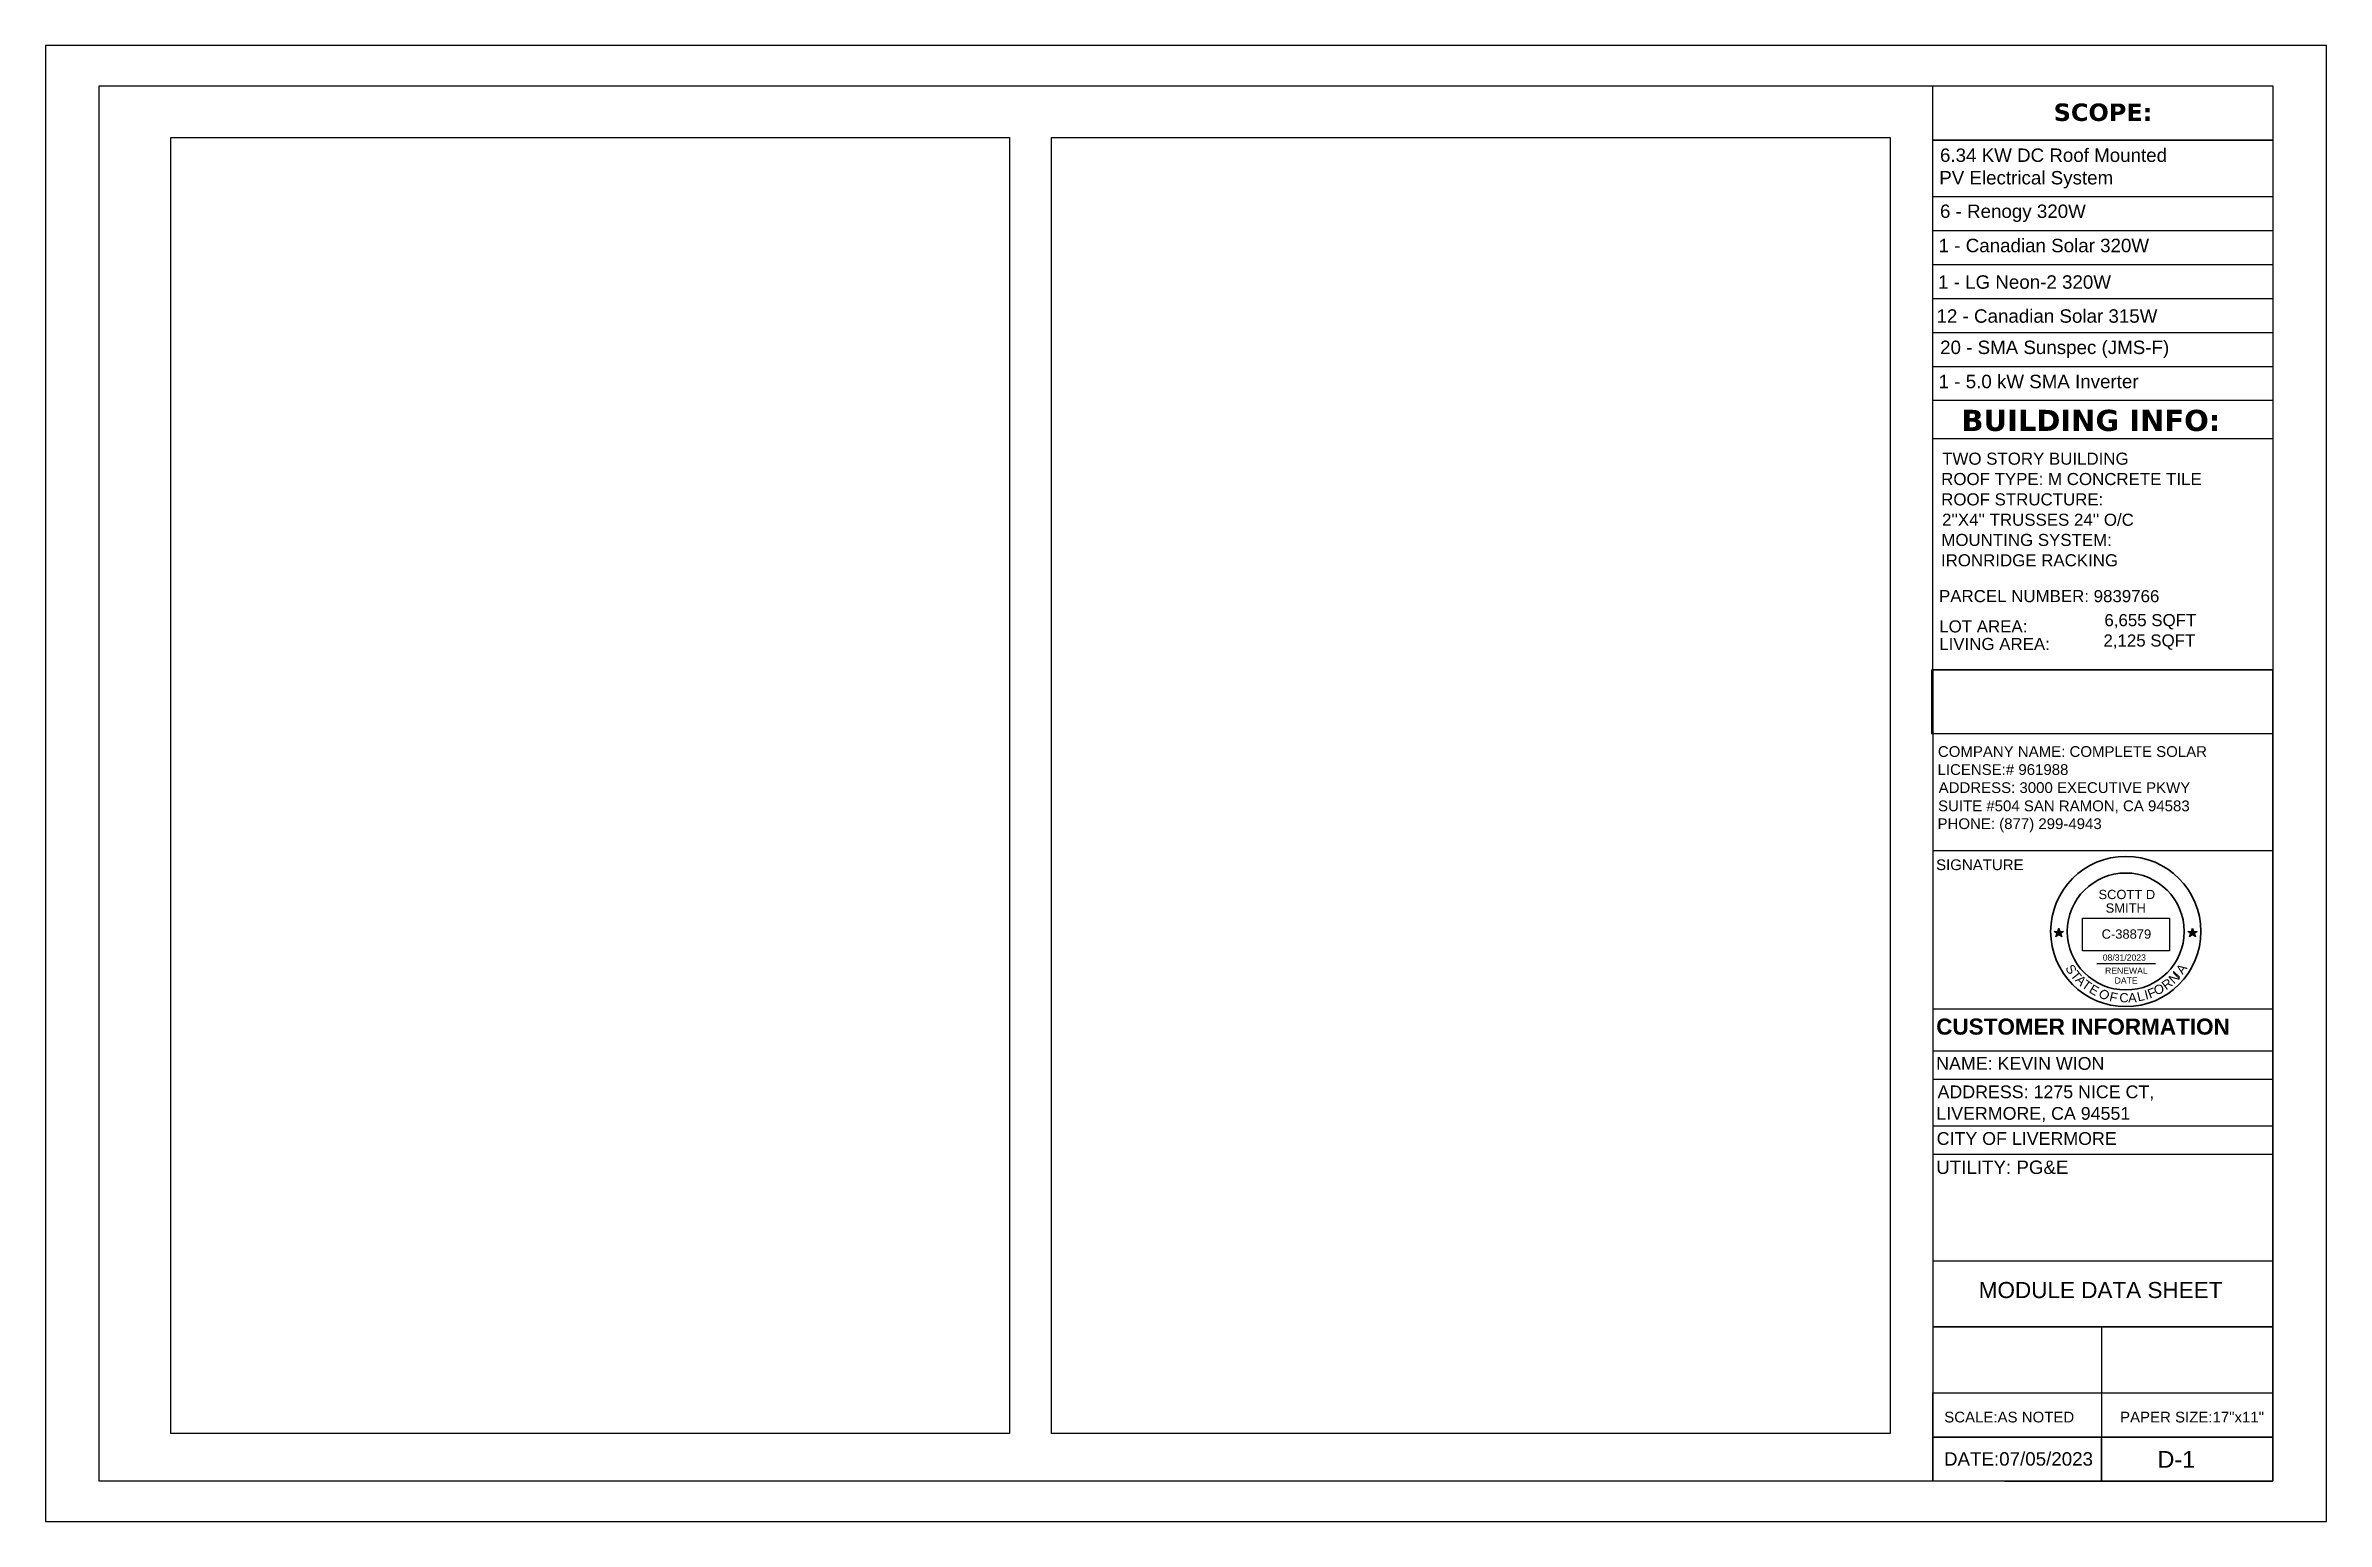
# Model space of a CAD drawing. Header units: millimetres. Extents: x -419 to 20046, y -14642 to 2638.
# Drawn here: x 5774 to 7474, y -10904 to -9804 of the extents above; entities that cross this region are included whole.
import ezdxf

# ---------------------------------------------------------------- set-up
doc = ezdxf.new("R2010")
doc.units = ezdxf.units.MM
for name, color, linetype in [('PDF5_Text', 7, 'Continuous'), ('PDF8_0', 7, 'Continuous'), ('PDF8_PDF_Geometry', 7, 'Continuous'), ('PDF8_Text', 7, 'Continuous'), ('PDF_Text', 7, 'Continuous')]:
    doc.layers.add(name, color=color, linetype=linetype)
doc.styles.add('PDF Arial', font='arial.ttf')
doc.styles.add('PDF Arial Bold', font='arialbd.ttf')
doc.styles.add('PDF Verdana Bold', font='verdanab.ttf')
doc.styles.get("Standard").update_dxf_attribs({"font": 'arial.ttf'})
picture_1 = doc.add_image_def('image42.png', size_in_pixel=(3546, 2295))
picture_2 = doc.add_image_def('image43.png', size_in_pixel=(45, 240))
picture_3 = doc.add_image_def('image44.png', size_in_pixel=(3546, 2294))
picture_4 = doc.add_image_def('image15.png', size_in_pixel=(858, 321))

msp = doc.modelspace()

# ---------------------------------------------------------------- texts
at = {"attachment_point": 1}
for s, width, heights, insert, char_height, line_spacing_factor in [('SCOTT D\\P  SMITH', 46.3475, [0], (7304.099, -10433.127), 6.8956, 0.88), ('RENEWAL\\P    DATE', 31.39541, [17.047], (7309.015, -10491.027), 4.597, 0.96)]:
    msp.add_mtext_dynamic_manual_height_columns(s, width=width, gutter_width=4.597, heights=heights, dxfattribs=dict(at, insert=insert, char_height=char_height, line_spacing_factor=line_spacing_factor))
for s, width, insert, char_height in [('C-38879', 41.58956, (7306.44, -10462.619), 6.8956), ('08/31/2023', 38.13279, (7307.297, -10481.291), 4.597)]:
    msp.add_mtext_dynamic_manual_height_columns(s, width=width, gutter_width=4.597, heights=[0], dxfattribs=dict(at, insert=insert, char_height=char_height))
at = {"layer": 'PDF5_Text', "attachment_point": 7, "style": 'PDF Arial'}
for s, insert, char_height in [('1 - LG Neon-2 320W', (7184.54, -9985.245), 9.99966), ('12 - Canadian Solar 315W', (7183.396, -10010.583), 9.99966), ('PARCEL NUMBER: 9839766', (7185.267, -10218.828), 8.99967), ('LOT AREA:', (7185.441, -10241.401), 8.9997), ('LIVING AREA:', (7185.421, -10254.499), 8.99967)]:
    msp.add_mtext(s, dxfattribs=dict(at, insert=insert, char_height=char_height))
at = {"layer": 'PDF8_Text', "attachment_point": 7}
for s, insert, char_height, style in [('SCOPE:', (7270.705, -9860.303), 12.9996, 'PDF Verdana Bold'), ('6.34 KW DC Roof Mounted', (7185.97, -9890.725), 9.99966, 'PDF Arial'), ('PV Electrical System', (7185.425, -9910.38), 9.99966, 'PDF Arial'), ('6 - Renogy 320W', (7185.97, -9935.355), 9.99966, 'PDF Arial'), ('1 - Canadian Solar 320W', (7184.971, -9958.022), 9.99966, 'PDF Arial'), ('20 - SMA Sunspec (JMS-F)', (7186.061, -10036.8), 9.99966, 'PDF Arial'), ('1 - 5.0 kW SMA Inverter', (7184.971, -10059.369), 9.99966, 'PDF Arial'), ('BUILDING INFO:', (7201.955, -10091.404), 15.74948, 'PDF Verdana Bold'), ('TWO STORY BUILDING', (7187.605, -10116.386), 8.99967, 'PDF Arial'), ('ROOF TYPE: M CONCRETE TILE', (7186.879, -10131.553), 8.99967, 'PDF Arial'), ('ROOF STRUCTURE:', (7186.879, -10146.72), 8.99967, 'PDF Arial'), ("2''X4'' TRUSSES 24'' O/C", (7187.514, -10161.887), 8.99967, 'PDF Arial'), ('MOUNTING SYSTEM:', (7186.969, -10176.963), 8.99967, 'PDF Arial'), ('IRONRIDGE RACKING', (7186.697, -10192.129), 8.99967, 'PDF Arial'), ('6,655 SQFT', (7308.518, -10239.075), 8.9997, 'PDF Arial'), ('2,125 SQFT', (7307.803, -10254.242), 8.9997, 'PDF Arial'), ('COMPANY NAME: COMPLETE SOLAR', (7184.426, -10334.153), 7.99975, 'PDF Arial'), ('LICENSE:# 961988', (7184.154, -10347.594), 7.99975, 'PDF Arial'), ('ADDRESS: 3000 EXECUTIVE PKWY', (7184.971, -10361.041), 7.99975, 'PDF Arial'), ('SUITE #504 SAN RAMON, CA 94583', (7184.517, -10376.014), 7.99975, 'PDF Arial'), ('PHONE: (877) 299-4943', (7184.154, -10390.224), 7.99975, 'PDF Arial'), ('SIGNATURE', (7183.064, -10418.524), 7.9998, 'PDF Arial'), ('CUSTOMER INFORMATION', (7183.155, -10541.206), 11.99963, 'PDF Arial Bold'), ('NAME: KEVIN WION', (7183.155, -10567.402), 9.49966, 'PDF Arial'), ('ADDRESS: 1275 NICE CT,', (7184.154, -10590.189), 9.49966, 'PDF Arial'), ('LIVERMORE, CA 94551', (7183.246, -10606.264), 9.49966, 'PDF Arial'), ('CITY OF LIVERMORE', (7183.518, -10623.346), 9.49966, 'PDF Arial'), ('UTILITY: PG&E', (7183.155, -10645.031), 9.99966, 'PDF Arial'), ('MODULE DATA SHEET', (7214.851, -10737.549), 11.99963, 'PDF Arial'), ('DATE:07/05/2023', (7188.967, -10862.397), 9.99966, 'PDF Arial'), ('D-1', (7348.082, -10863.855), 12.4996, 'PDF Arial')]:
    msp.add_mtext(s, dxfattribs=dict(at, insert=insert, char_height=char_height, style=style))
at = {"layer": 'PDF_Text', "insert": (7189.147, -10830.189), "char_height": 7.99975, "attachment_point": 7, "style": 'PDF Arial'}
msp.add_mtext('SCALE:AS NOTED           PAPER SIZE:17"x11"', dxfattribs=at)

# ---------------------------------------------------------------- blocks, each defined once
blk = doc.blocks.new('star')
h = blk.add_hatch(color=256)
h.dxf.hatch_style = 1
h.paths.add_polyline_path([(116.5, 62.57), (116.86, 62.57), (116.68, 63.12)])
h.paths.add_polyline_path([(116.68, 62.02), (116.97, 62.23), (116.86, 62.57), (116.5, 62.57), (116.39, 62.23)])
h.paths.add_polyline_path([(116.5, 62.57), (115.92, 62.57), (116.39, 62.23)])
h.paths.add_polyline_path([(116.39, 62.23), (116.21, 61.67), (116.68, 62.02)])
h.paths.add_polyline_path([(116.68, 62.02), (117.15, 61.67), (116.97, 62.23)])
h.paths.add_polyline_path([(116.97, 62.23), (117.44, 62.57), (116.86, 62.57)])
for p, q in [((116.21, 61.67), (116.68, 63.12)), ((116.68, 63.12), (117.15, 61.67)), ((115.92, 62.57), (117.44, 62.57)), ((117.15, 61.67), (115.92, 62.57)), ((117.44, 62.57), (116.21, 61.67))]:
    blk.add_line(p, q)
blk = doc.blocks.new('a')
at = {"color": 1, "char_height": 15, "attachment_point": 1}
for s, insert, rotation in [('{\\C256;S}', (169, 149), 301.8504), ('{\\C256;T}', (176.1, 138.5), 308.5602), ('{\\C256;A}', (182.8, 131.2), 313.9392), ('{\\C256;T}', (190.6, 123.2), 324.7462), ('{\\C256;E}', (201.4, 115.5), 330.0103), ('{\\C256;O}', (299, 112.2), 12.6875), ('{\\C256;R}', (311.3, 116.8), 36.4598), ('{\\C256;N}', (322.6, 125.5), 43.0781), ('{\\C256;I}', (344.8, 127.8), 227.4846), ('{\\C256;A}', (335, 138.5), 54.6588), ('{\\C256;O}', (218.6, 109.1), 319.6464), ('{\\C256;A}', (258.4, 100.3), 1.6689), ('{\\C256;L}', (271.7, 101.5), 12.6875), ('{\\C256;I}', (283.7, 104.3), 13.6115), ('{\\C256;F}', (288.3, 105.4), 21.5682)]:
    blk.add_mtext_dynamic_manual_height_columns(s, width=30.733, gutter_width=125, heights=[0], dxfattribs=dict(at, insert=insert, rotation=rotation))
at = {"color": 1, "insert": (244.5, 100.5), "char_height": 15, "attachment_point": 1}
blk.add_mtext_dynamic_manual_height_columns('{\\C256;C}', width=30.733, gutter_width=125, heights=[0], dxfattribs=at)
blk = doc.blocks.new('1')
at = {"color": 1, "xscale": 0.1018808021228187, "yscale": 0.1018808021228187, "zscale": 0.1018808021228187}
blk.add_blockref('a', (510.97, 81.39), dxfattribs=at)
at = {"color": 1, "insert": (534.46, 91.84), "char_height": 1.528, "attachment_point": 1, "rotation": 347.3366}
blk.add_mtext_dynamic_manual_height_columns('{\\C256;F}', width=1.5282, gutter_width=12.74, heights=[0], dxfattribs=at)

# ---------------------------------------------------------------- linework, layer by layer
at = {"lineweight": 30}
msp.add_line((7302.831, -10487.938), (7346.614, -10487.938), dxfattribs=at)
at = {"lineweight": 35}
for radius in [56, 43.581]:
    msp.add_circle((7324.436, -10464.162), radius, dxfattribs=at)
at = {"layer": 'PDF8_0', "lineweight": 25}
for points in [[(5774.098, -9803.906), (5774.098, -10903.815), (7473.957, -10903.815), (7473.957, -9803.906)], [(6492.386, -10838.426), (5867.369, -10838.426), (5867.369, -9872.475), (6492.386, -9872.475)], [(7148.735, -10838.426), (6523.809, -10838.426), (6523.809, -9872.475), (7148.735, -9872.475)], [(7433.997, -9874.382), (7180.521, -9874.382)], [(7433.997, -9874.382), (7433.997, -10068.371), (7180.521, -10068.371), (7180.521, -9874.382)], [(7180.521, -10316.761), (7180.521, -10269.172), (7433.997, -10269.172), (7433.997, -10316.761)]]:
    msp.add_lwpolyline(points, close=True, dxfattribs=at)
for points in [[(7180.521, -10269.172), (7180.521, -9833.877)], [(7180.521, -9916.34), (7433.997, -9916.34)], [(7180.521, -9941.679), (7433.997, -9941.679)], [(7180.521, -9967.017), (7433.997, -9967.017)], [(7180.521, -9992.356), (7433.997, -9992.356)], [(7180.521, -10017.694), (7433.997, -10017.694)], [(7180.521, -10043.033), (7433.997, -10043.033)], [(7180.521, -10096.707), (7433.997, -10096.707)], [(7180.612, -10403.675), (7434.088, -10403.675)]]:
    msp.add_lwpolyline(points, dxfattribs=at)
at = {"layer": 'PDF8_PDF_Geometry', "lineweight": 25}
for points in [[(7433.997, -9833.877), (7433.997, -10873.845), (5814.059, -10873.845), (5814.059, -9833.877), (7433.997, -9833.877), (7433.997, -10873.845), (7180.521, -10873.845), (7180.521, -10841.059), (7433.997, -10841.059), (7180.521, -10841.059), (7180.521, -10808.092), (7433.997, -10808.092)], [(7433.997, -10351.727), (7433.997, -10808.092), (7433.997, -10841.059), (7433.997, -10873.845), (7433.997, -10269.172), (7180.521, -10269.172), (7180.521, -10873.845)], [(7180.521, -10521.74), (7433.997, -10521.74)], [(7180.521, -10553.072), (7433.997, -10553.072)], [(7180.521, -10574.142), (7433.997, -10574.142)], [(7180.521, -10609.017), (7434.088, -10609.017)], [(7180.521, -10630.178), (7434.088, -10630.178)], [(7180.521, -10709.735), (7434.088, -10709.735)], [(7184.063, -10758.868), (7433.997, -10758.868), (7180.521, -10758.868), (7433.997, -10758.868), (7306.396, -10758.868), (7306.396, -10808.092), (7433.997, -10808.092), (7433.997, -10758.868)], [(7306.396, -10808.092), (7306.396, -10841.059), (7306.396, -10873.845)]]:
    msp.add_lwpolyline(points, dxfattribs=at)
msp.add_lwpolyline([(7433.997, -10841.059), (7433.997, -10873.845), (7306.396, -10873.845), (7306.396, -10841.059)], close=True, dxfattribs=at)
at = {"layer": 'PDF8_PDF_Geometry', "color": 251, "lineweight": 25, "true_color": 0x525252}
msp.add_lwpolyline([(7234.104, -10873.845), (7433.997, -10873.845)], dxfattribs=at)

# ---------------------------------------------------------------- block references
at = {"xscale": 4.597039828451667, "yscale": 4.597039828451667, "zscale": 4.597039828451667, "rotation": 287.9700872862333}
for p in [(6836.521, -10043.415), (6936.222, -10043.437)]:
    msp.add_blockref('star', p, dxfattribs=at)
at = {"color": 1, "xscale": 4.51217474996896, "yscale": 4.51217474996896, "zscale": 4.51217474996896}
msp.add_blockref('1', (4901.698, -10923.535), dxfattribs=at)

msp.set_redraw_order([(e.dxf.handle, doc.entitydb.next_handle()) for e in msp.query("TEXT MTEXT ATTDEF DIMENSION ARC_DIMENSION")])  # texts and dimensions are drawn at this point

# ---------------------------------------------------------------- pictures from other files: only their frames are drawn
at = {"color": 7, "true_color": 0xffffff}
image = msp.add_image(picture_4, insert=(7292.312, -10478.463), size_in_units=(64.617, 24.175), dxfattribs=dict(at, brightness=7, contrast=73))
image.dxf.flags = 15
at = {"layer": 'PDF8_0', "color": 7, "lineweight": 0}
image = msp.add_image(picture_1, insert=(6492.386, -10838.426), size_in_units=(965.852, 625.23), rotation=90, dxfattribs=at)
image.dxf.flags = 15
image = msp.add_image(picture_3, insert=(7148.735, -10838.426), size_in_units=(966.133, 624.958), rotation=90, dxfattribs=at)
image.dxf.flags = 15
image = msp.add_image(picture_2, insert=(7433.997, -10316.761), size_in_units=(47.544, 254.293), rotation=90, dxfattribs=at)
image.dxf.flags = 15

doc.saveas('drawing.dxf')
